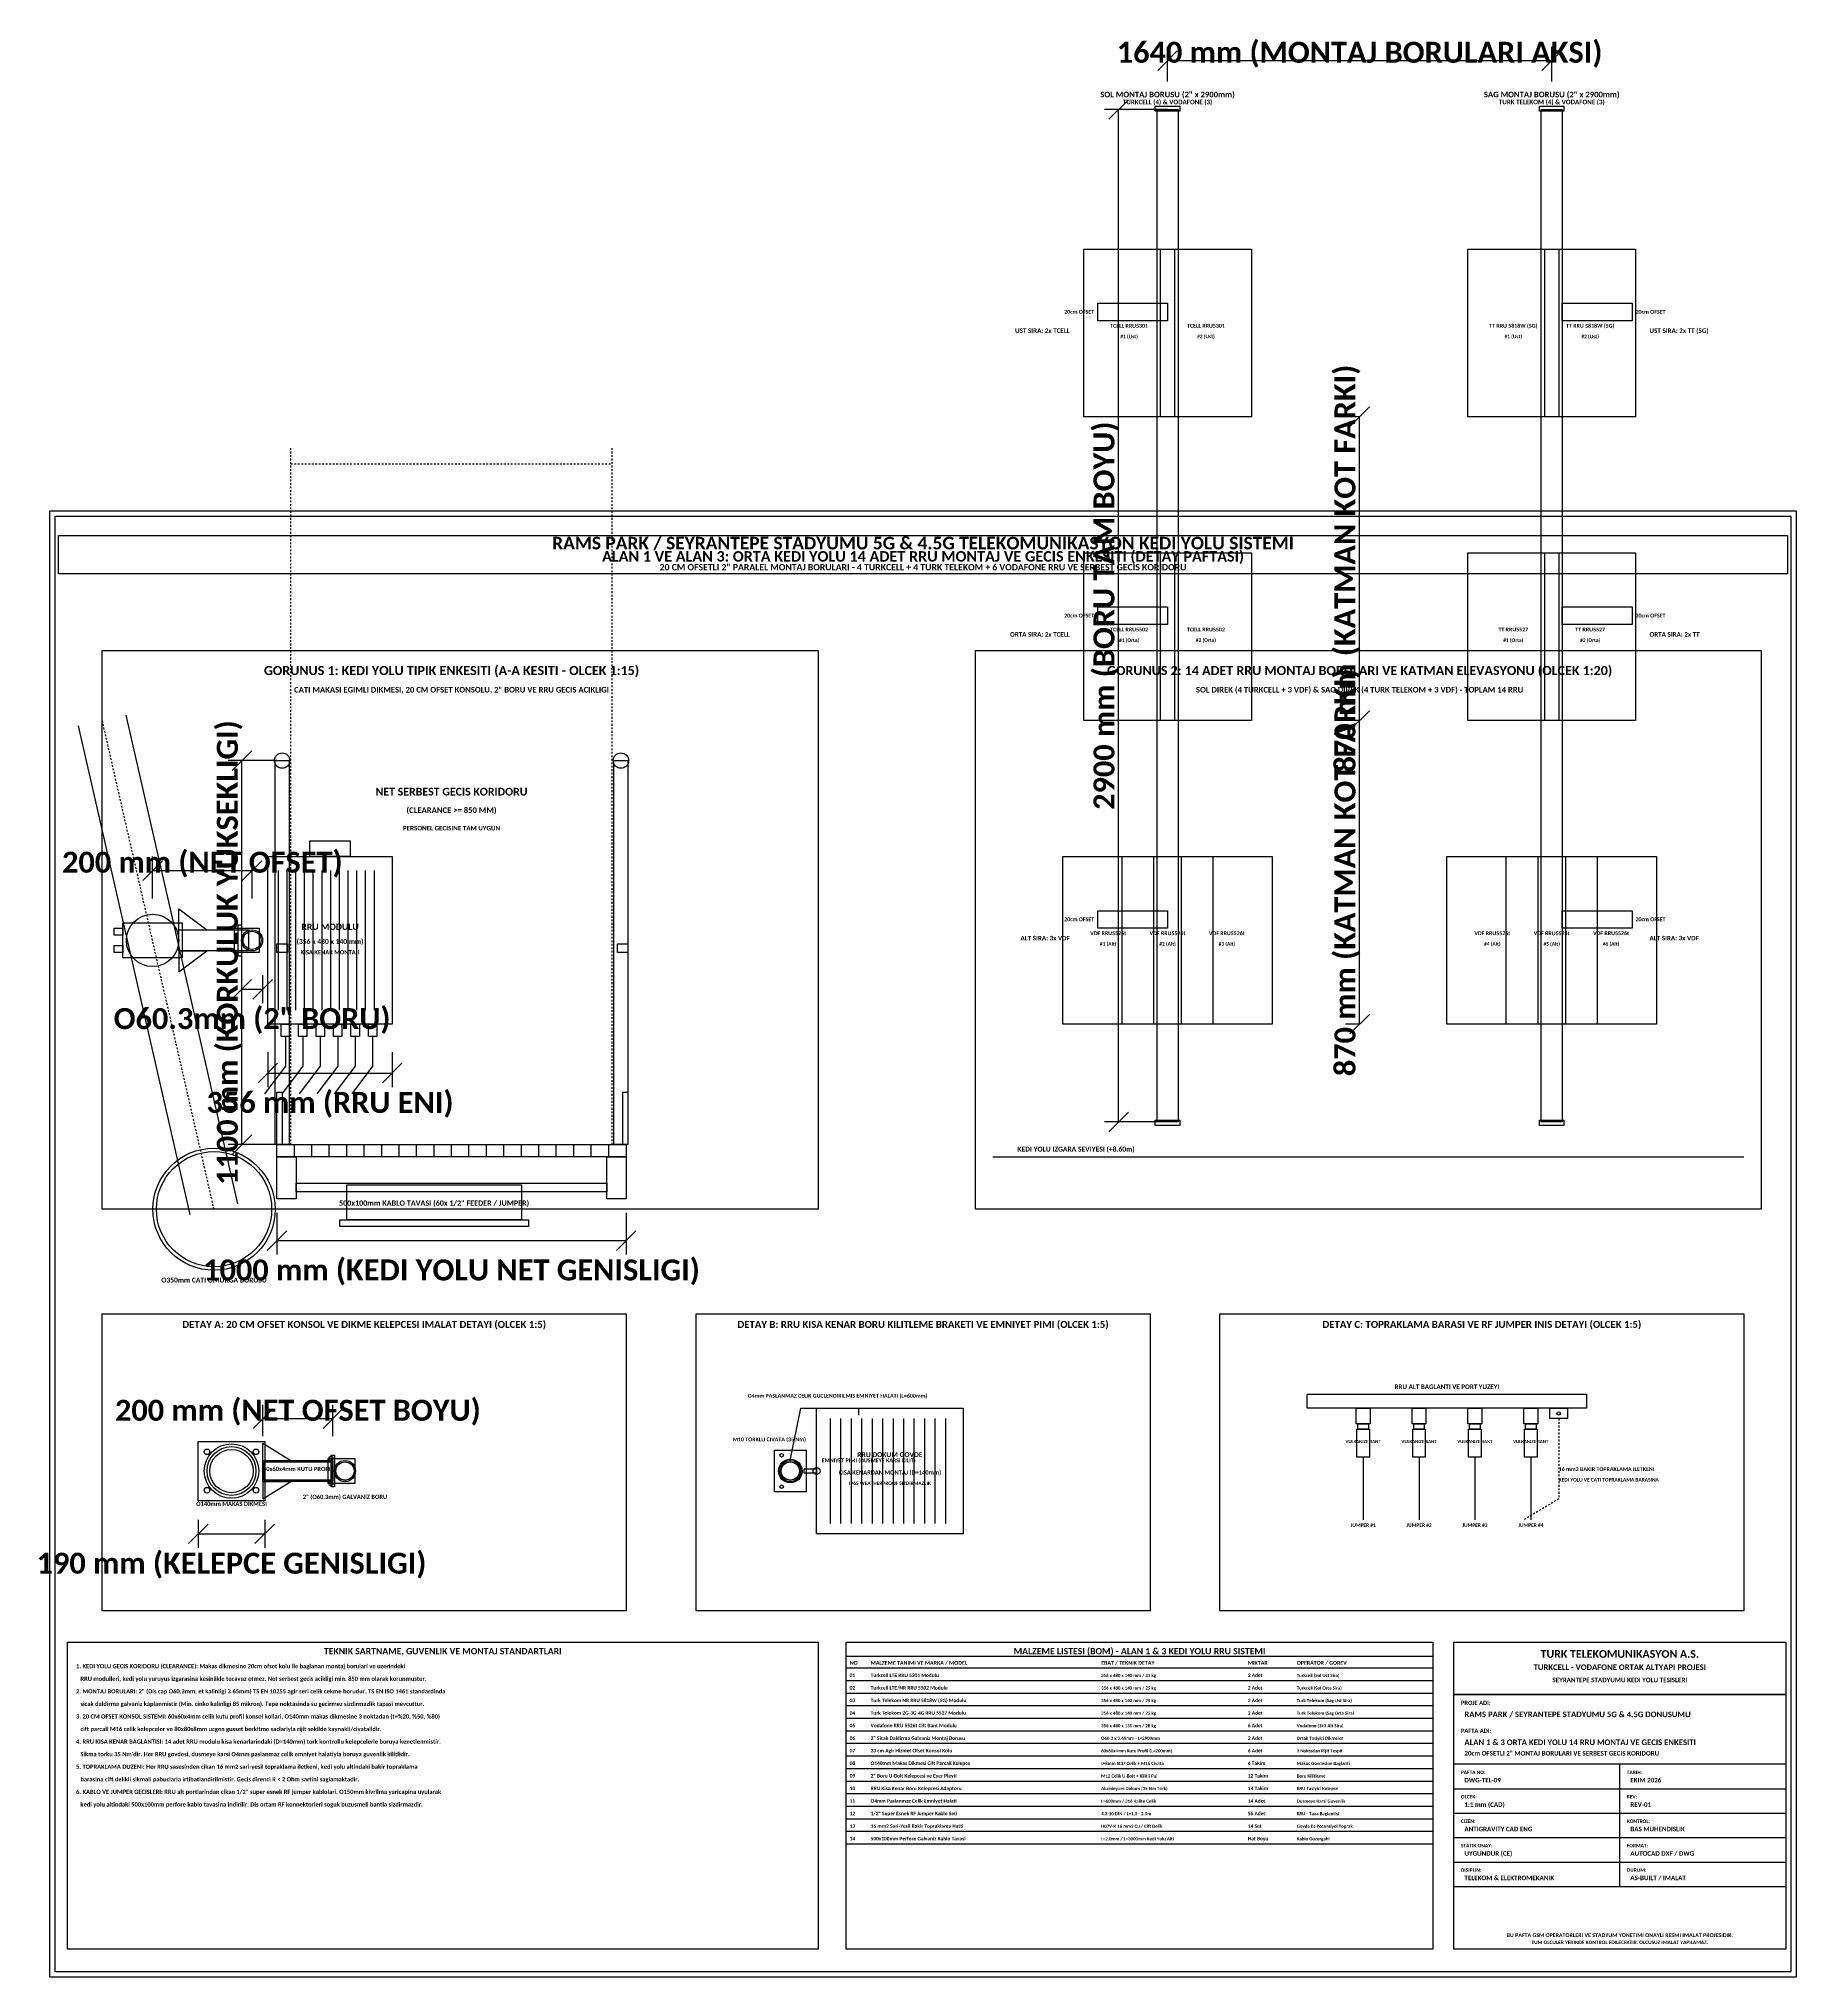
# Model space of a CAD drawing. Header units: millimetres. Extents: x -2532 to 2500, y -1000 to 4553.
import ezdxf
from ezdxf.enums import TextEntityAlignment as Align

# ---------------------------------------------------------------- set-up
doc = ezdxf.new("R2010")
doc.units = ezdxf.units.MM
doc.linetypes.add('DASHED', pattern=[10, 5, -5])
for name, color, linetype in [('CELIK_KIRIS_KOLON', 9, 'CONTINUOUS'), ('EKP_TURK_TELEKOM_RRU', 4, 'CONTINUOUS'), ('EKP_TURKCELL_RRU', 5, 'CONTINUOUS'), ('EKP_VODAFONE_RRU', 1, 'CONTINUOUS'), ('KABLO_TAVALARI', 6, 'CONTINUOUS'), ('KORKULUK_KAPI', 4, 'CONTINUOUS'), ('METIN_BILGI', 7, 'CONTINUOUS'), ('MONTAJ_BORULARI', 2, 'CONTINUOUS'), ('OLCULER', 1, 'CONTINUOUS'), ('YURUYUS_KORIDORU', 3, 'DASHED'), ('ZEMIN_PLATFORM', 8, 'CONTINUOUS')]:
    doc.layers.add(name, color=color, linetype=linetype)
doc.styles.get("Standard").update_dxf_attribs({"font": 'calibrib.ttf'})

msp = doc.modelspace()

# ---------------------------------------------------------------- linework, layer by layer
at = {"layer": 'CELIK_KIRIS_KOLON'}
for p, q in [((-1961.76, 1215.6), (-2281.76, 2615.6)), ((-2098.24, 1184.4), (-2418.24, 2584.4))]:
    msp.add_line(p, q, dxfattribs=at)
for points in [[(-1850, 1230), (-1850, 1350), (-1795, 1350), (-1795, 1230)], [(-905, 1230), (-905, 1350), (-850, 1350), (-850, 1230)], [(-1795, 1250), (-1795, 1275), (-905, 1275), (-905, 1250)], [(-1670, 1150), (-1670, 1170), (-1130, 1170), (-1130, 1150)]]:
    msp.add_lwpolyline(points, close=True, dxfattribs=at)
for centre, radius in [((-2030, 1200), 175), ((-2030, 1200), 165), ((-1980, 450), 70), ((-1980, 450), 62)]:
    msp.add_circle(centre, radius, dxfattribs=at)
at = {"layer": 'EKP_TURK_TELEKOM_RRU'}
for points in [[(1560, 3470), (1560, 3950), (1820, 3950), (1820, 3470)], [(1780, 3470), (1780, 3950), (2040, 3950), (2040, 3470)], [(1560, 2600), (1560, 3080), (1820, 3080), (1820, 2600)], [(1780, 2600), (1780, 3080), (2040, 3080), (2040, 2600)]]:
    msp.add_lwpolyline(points, close=True, dxfattribs=at)
at = {"layer": 'EKP_TURKCELL_RRU'}
for p, q in [((-1845.85, 1770), (-1845.85, 2170)), ((-1820.85, 1770), (-1820.85, 2170)), ((-1795.85, 1770), (-1795.85, 2170)), ((-1770.85, 1770), (-1770.85, 2170)), ((-1745.85, 1770), (-1745.85, 2170)), ((-1720.85, 1770), (-1720.85, 2170)), ((-1695.85, 1770), (-1695.85, 2170)), ((-1670.85, 1770), (-1670.85, 2170)), ((-1645.85, 1770), (-1645.85, 2170)), ((-1620.85, 1770), (-1620.85, 2170)), ((-1595.85, 1770), (-1595.85, 2170)), ((-1570.85, 1770), (-1570.85, 2170)), ((-265, 300), (-265, 600)), ((-235, 300), (-235, 600)), ((-205, 300), (-205, 600)), ((-175, 300), (-175, 600)), ((-145, 300), (-145, 600)), ((-115, 300), (-115, 600)), ((-85, 300), (-85, 600)), ((-55, 300), (-55, 600)), ((-25, 300), (-25, 600)), ((5, 300), (5, 600)), ((35, 300), (35, 600)), ((65, 300), (65, 600))]:
    msp.add_line(p, q, dxfattribs=at)
for points in [[(460, 3470), (460, 3950), (720, 3950), (720, 3470)], [(680, 3470), (680, 3950), (940, 3950), (940, 3470)], [(460, 2600), (460, 3080), (720, 3080), (720, 2600)], [(680, 2600), (680, 3080), (940, 3080), (940, 2600)], [(-1755.85, 2210), (-1755.85, 2255), (-1639.85, 2255), (-1639.85, 2210)], [(-1875.85, 1730), (-1875.85, 2210), (-1519.85, 2210), (-1519.85, 1730)], [(1100, 630), (1100, 670), (1900, 670), (1900, 630)], [(-305, 270), (-305, 630), (115, 630), (115, 270)]]:
    msp.add_lwpolyline(points, close=True, dxfattribs=at)
at = {"layer": 'EKP_VODAFONE_RRU'}
for points in [[(400, 1730), (400, 2210), (660, 2210), (660, 1730)], [(570, 1730), (570, 2210), (830, 2210), (830, 1730)], [(740, 1730), (740, 2210), (1000, 2210), (1000, 1730)], [(1500, 1730), (1500, 2210), (1760, 2210), (1760, 1730)], [(1670, 1730), (1670, 2210), (1930, 2210), (1930, 1730)], [(1840, 1730), (1840, 2210), (2100, 2210), (2100, 1730)]]:
    msp.add_lwpolyline(points, close=True, dxfattribs=at)
at = {"layer": 'KABLO_TAVALARI'}
for p, q in [((-1825.85, 1695), (-1825.85, 1610)), ((-1775.85, 1695), (-1775.85, 1610)), ((-1725.85, 1695), (-1725.85, 1610)), ((-1675.85, 1695), (-1675.85, 1610)), ((-1625.85, 1695), (-1625.85, 1610)), ((-1575.85, 1695), (-1575.85, 1610)), ((-1825.85, 1610), (-1885.85, 1530)), ((-1775.85, 1610), (-1835.85, 1530)), ((-1725.85, 1610), (-1785.85, 1530)), ((-1675.85, 1610), (-1735.85, 1530)), ((-1625.85, 1610), (-1685.85, 1530)), ((-1575.85, 1610), (-1635.85, 1530)), ((1260, 490), (1260, 310)), ((1420, 490), (1420, 310)), ((1580, 490), (1580, 310)), ((1740, 490), (1740, 310))]:
    msp.add_line(p, q, dxfattribs=at)
for points in [[(-1650, 1170), (-1650, 1270), (-1150, 1270), (-1150, 1170)], [(1242, 490), (1242, 570), (1278, 570), (1278, 490)], [(1402, 490), (1402, 570), (1438, 570), (1438, 490)], [(1562, 490), (1562, 570), (1598, 570), (1598, 490)], [(1722, 490), (1722, 570), (1758, 570), (1758, 490)]]:
    msp.add_lwpolyline(points, close=True, dxfattribs=at)
at = {"layer": 'KORKULUK_KAPI'}
for points in [[(-1855, 1385), (-1855, 2485), (-1815, 2485), (-1815, 1385)], [(-885, 1385), (-885, 2485), (-845, 2485), (-845, 1385)], [(-1850, 1935), (-1850, 1960), (-1820, 1960), (-1820, 1935)], [(-875, 1935), (-875, 1960), (-845, 1960), (-845, 1935)], [(-1850, 1385), (-1850, 1535), (-1835, 1535), (-1835, 1385)], [(-860, 1385), (-860, 1535), (-845, 1535), (-845, 1385)]]:
    msp.add_lwpolyline(points, close=True, dxfattribs=at)
for centre in [(-1835, 2485), (-865, 2485)]:
    msp.add_circle(centre, 22, dxfattribs=at)
at = {"layer": 'METIN_BILGI'}
for p, q in [((-220, -150), (1460, -150)), ((-220, -186), (1460, -186)), ((-220, -222), (1460, -222)), ((-220, -258), (1460, -258)), ((-220, -294), (1460, -294)), ((-220, -330), (1460, -330)), ((-220, -366), (1460, -366)), ((-220, -402), (1460, -402)), ((-220, -438), (1460, -438)), ((1995, -460), (1995, -390)), ((-220, -474), (1460, -474)), ((1520, -460), (2470, -460)), ((1995, -530), (1995, -460)), ((-220, -510), (1460, -510)), ((-220, -546), (1460, -546)), ((1520, -530), (2470, -530)), ((1995, -600), (1995, -530)), ((-220, -582), (1460, -582)), ((1520, -600), (2470, -600)), ((1995, -670), (1995, -600)), ((-220, -618), (1460, -618)), ((1520, -670), (2470, -670)), ((1995, -740), (1995, -670)), ((1520, -740), (2470, -740))]:
    msp.add_line(p, q, dxfattribs=at)
for points in [[(-2500, -1000), (-2500, 3200), (2500, 3200), (2500, -1000)], [(-2485, -985), (-2485, 3185), (2485, 3185), (2485, -985)], [(-2475, 3020), (-2475, 3130), (2475, 3130), (2475, 3020)], [(-2350, 1200), (-2350, 2800), (-300, 2800), (-300, 1200)], [(150, 1200), (150, 2800), (2400, 2800), (2400, 1200)], [(-2350, 50), (-2350, 900), (-850, 900), (-850, 50)], [(-650, 50), (-650, 900), (650, 900), (650, 50)], [(850, 50), (850, 900), (2350, 900), (2350, 50)], [(-2450, -920), (-2450, -40), (-300, -40), (-300, -920)], [(-220, -920), (-220, -40), (1460, -40), (1460, -920)], [(1520, -920), (1520, -40), (2470, -40), (2470, -920)], [(1520, -190), (1520, -40), (2470, -40), (2470, -190)], [(-220, -115), (-220, -80), (1460, -80), (1460, -115)], [(1520, -390), (1520, -190), (2470, -190), (2470, -390)]]:
    msp.add_lwpolyline(points, close=True, dxfattribs=at)
at = {"layer": 'MONTAJ_BORULARI'}
for p, q in [((-2131, 2000), (-2131, 2060)), ((-2131, 2060), (-2051, 2000)), ((-2131, 2000), (-2051, 2000)), ((-2131, 1940), (-2051, 1940)), ((-2131, 1940), (-2131, 1880)), ((-2131, 1880), (-2051, 1940)), ((-380, 480.15), (-350, 630)), ((-350, 630), (-185, 630)), ((-185, 630), (-185, 610)), ((-1890, 480), (-1890, 530)), ((-1890, 530), (-1810, 480)), ((-1890, 480), (-1810, 480)), ((-1890, 420), (-1810, 420)), ((-1890, 420), (-1890, 370)), ((-1890, 370), (-1810, 420))]:
    msp.add_line(p, q, dxfattribs=at)
for points in [[(665, 4345), (665, 4360), (735, 4360), (735, 4345)], [(669.85, 1450), (669.85, 4350), (730.15, 4350), (730.15, 1450)], [(1765, 4345), (1765, 4360), (1835, 4360), (1835, 4345)], [(1769.85, 1450), (1769.85, 4350), (1830.15, 4350), (1830.15, 1450)], [(500, 3745), (500, 3795), (700, 3795), (700, 3745)], [(1830.15, 3745), (1830.15, 3795), (2030.15, 3795), (2030.15, 3745)], [(500, 2875), (500, 2925), (700, 2925), (700, 2875)], [(1830.15, 2875), (1830.15, 2925), (2030.15, 2925), (2030.15, 2875)], [(500, 2005), (500, 2055), (700, 2055), (700, 2005)], [(1830.15, 2005), (1830.15, 2055), (2030.15, 2055), (2030.15, 2005)], [(-2316, 1985), (-2316, 2005), (-2291, 2005), (-2291, 1985)], [(-2291, 1920), (-2291, 2020), (-2121, 2020), (-2121, 1920)], [(-2131, 1940), (-2131, 2000), (-1931, 2000), (-1931, 1940)], [(-1971, 1935), (-1971, 2005), (-1901, 2005), (-1901, 1935)], [(-1961, 1925), (-1961, 2015), (-1951, 2015), (-1951, 1925)], [(-2316, 1935), (-2316, 1955), (-2291, 1955), (-2291, 1935)], [(-1837.85, 1695), (-1837.85, 1730), (-1813.85, 1730), (-1813.85, 1695)], [(-1787.85, 1695), (-1787.85, 1730), (-1763.85, 1730), (-1763.85, 1695)], [(-1737.85, 1695), (-1737.85, 1730), (-1713.85, 1730), (-1713.85, 1695)], [(-1687.85, 1695), (-1687.85, 1730), (-1663.85, 1730), (-1663.85, 1695)], [(-1637.85, 1695), (-1637.85, 1730), (-1613.85, 1730), (-1613.85, 1695)], [(-1587.85, 1695), (-1587.85, 1730), (-1563.85, 1730), (-1563.85, 1695)], [(665, 1440), (665, 1455), (735, 1455), (735, 1440)], [(1765, 1440), (1765, 1455), (1835, 1455), (1835, 1440)], [(1240, 585), (1240, 630), (1280, 630), (1280, 585)], [(1400, 585), (1400, 630), (1440, 630), (1440, 585)], [(1560, 585), (1560, 630), (1600, 630), (1600, 585)], [(1720, 585), (1720, 630), (1760, 630), (1760, 585)], [(1795, 600), (1795, 630), (1845, 630), (1845, 600)], [(1245, 570), (1245, 585), (1275, 585), (1275, 570)], [(1405, 570), (1405, 585), (1435, 585), (1435, 570)], [(1565, 570), (1565, 585), (1595, 585), (1595, 570)], [(1725, 570), (1725, 585), (1755, 585), (1755, 570)], [(-2075, 365), (-2075, 535), (-1885, 535), (-1885, 365)], [(-425, 390), (-425, 510), (-335, 510), (-335, 390)], [(-1890, 420), (-1890, 480), (-1690, 480), (-1690, 420)], [(-1886, 424), (-1886, 476), (-1694, 476), (-1694, 424)], [(-1703, 414), (-1703, 486), (-1627, 486), (-1627, 414)], [(-1695, 405), (-1695, 495), (-1685, 495), (-1685, 405)], [(-340, 444), (-340, 456), (-305, 456), (-305, 444)]]:
    msp.add_lwpolyline(points, close=True, dxfattribs=at)
for centre, radius in [((-2206, 1970), 75), ((-1921, 1970), 30.15), ((-1921, 1970), 26), ((1820, 615), 5), ((-1980, 450), 78), ((-2050, 505), 8), ((-1910, 505), 8), ((-405, 495), 5), ((-1695, 486), 6), ((-1655, 450), 30.15), ((-1655, 450), 26), ((-380, 450), 34), ((-380, 450), 30.15), ((-380, 450), 26), ((-305, 450), 10), ((-2050, 395), 8), ((-1910, 395), 8), ((-1695, 414), 6), ((-405, 405), 5)]:
    msp.add_circle(centre, radius, dxfattribs=at)
at = {"layer": 'OLCULER'}
for p, q in [((672, 4462), (728, 4518)), ((700, 4430), (700, 4530)), ((1772, 4462), (1828, 4518)), ((1800, 4430), (1800, 4530)), ((700, 4490), (1800, 4490)), ((700, 4350), (520, 4350)), ((532, 4322), (588, 4378)), ((560, 1450), (560, 4350)), ((1250, 3470), (1210, 3470)), ((1222, 3442), (1278, 3498)), ((1250, 2600), (1250, 3470)), ((1222, 2572), (1278, 2628)), ((1222, 2572), (1278, 2628)), ((1250, 2600), (1210, 2600)), ((1250, 2600), (1210, 2600)), ((1250, 1730), (1250, 2600)), ((-1978, 2457), (-1922, 2513)), ((-1850, 2485), (-1990, 2485)), ((-1950, 1385), (-1950, 2485)), ((-2234, 2142), (-2178, 2198)), ((-2206, 2090), (-2206, 2210)), ((-2206, 2170), (-1921, 2170)), ((-1949, 2142), (-1893, 2198)), ((-1921, 2090), (-1921, 2210)), ((-1979.15, 1802), (-1923.15, 1858)), ((-1951.15, 1870), (-1951.15, 1790)), ((-1918.85, 1802), (-1862.85, 1858)), ((-1890.85, 1870), (-1890.85, 1790)), ((-1951.15, 1830), (-1890.85, 1830)), ((1250, 1730), (1210, 1730)), ((1222, 1702), (1278, 1758)), ((-1903.85, 1562), (-1847.85, 1618)), ((-1875.85, 1650), (-1875.85, 1550)), ((-1547.85, 1562), (-1491.85, 1618)), ((-1519.85, 1650), (-1519.85, 1550)), ((-1875.85, 1590), (-1519.85, 1590)), ((700, 1450), (520, 1450)), ((532, 1422), (588, 1478)), ((-1978, 1357), (-1922, 1413)), ((-1850, 1385), (-1990, 1385)), ((-1850, 1190), (-1850, 1070)), ((-850, 1190), (-850, 1070)), ((-1878, 1082), (-1822, 1138)), ((-878, 1082), (-822, 1138)), ((-1850, 1110), (-850, 1110)), ((-1918, 572), (-1862, 628)), ((-1890, 550), (-1890, 640)), ((-1718, 572), (-1662, 628)), ((-1690, 550), (-1690, 640)), ((-1890, 600), (-1690, 600)), ((-2103, 242), (-2047, 298)), ((-2075, 310), (-2075, 230)), ((-1913, 242), (-1857, 298)), ((-1885, 310), (-1885, 230)), ((-2075, 270), (-1885, 270))]:
    msp.add_line(p, q, dxfattribs=at)
at = {"layer": 'YURUYUS_KORIDORU'}
for p, q in [((-1810, 1385), (-1810, 3385)), ((-1810, 3335), (-890, 3335)), ((-890, 1385), (-890, 3385)), ((-2030, 1200), (-2350, 2600)), ((1820, 600), (1820, 370)), ((1820, 370), (1720, 310))]:
    msp.add_line(p, q, dxfattribs=at)
at = {"layer": 'ZEMIN_PLATFORM'}
for p, q in [((-1800, 1350), (-1800, 1385)), ((-1750, 1350), (-1750, 1385)), ((-1700, 1350), (-1700, 1385)), ((-1650, 1350), (-1650, 1385)), ((-1600, 1350), (-1600, 1385)), ((-1550, 1350), (-1550, 1385)), ((-1500, 1350), (-1500, 1385)), ((-1450, 1350), (-1450, 1385)), ((-1400, 1350), (-1400, 1385)), ((-1350, 1350), (-1350, 1385)), ((-1300, 1350), (-1300, 1385)), ((-1250, 1350), (-1250, 1385)), ((-1200, 1350), (-1200, 1385)), ((-1150, 1350), (-1150, 1385)), ((-1100, 1350), (-1100, 1385)), ((-1050, 1350), (-1050, 1385)), ((-1000, 1350), (-1000, 1385)), ((-950, 1350), (-950, 1385)), ((-900, 1350), (-900, 1385)), ((200, 1350), (2350, 1350))]:
    msp.add_line(p, q, dxfattribs=at)
msp.add_lwpolyline([(-1850, 1350), (-1850, 1385), (-850, 1385), (-850, 1350)], close=True, dxfattribs=at)

# ---------------------------------------------------------------- texts
at = {"layer": 'METIN_BILGI'}
for s, height, p in [('SOL MONTAJ BORUSU (2" x 2900mm)', 16, (700, 4385)), ('SAG MONTAJ BORUSU (2" x 2900mm)', 16, (1800, 4385)), ('TURKCELL (4) & VODAFONE (3)', 13, (700, 4365)), ('TURK TELEKOM (4) & VODAFONE (3)', 13, (1800, 4365)), ('TCELL RRU5301', 11, (590, 3725)), ('TCELL RRU5301', 11, (810, 3725)), ('TT RRU 5818W (5G)', 11, (1690, 3725)), ('TT RRU 5818W (5G)', 11, (1910, 3725)), ('#1 (Ust)', 10, (590, 3695)), ('#2 (Ust)', 10, (810, 3695)), ('#1 (Ust)', 10, (1690, 3695)), ('#2 (Ust)', 10, (1910, 3695)), ('RAMS PARK / SEYRANTEPE STADYUMU 5G & 4.5G TELEKOMUNIKASYON KEDI YOLU SISTEMI', 36, (0, 3090)), ('ALAN 1 VE ALAN 3: ORTA KEDI YOLU 14 ADET RRU MONTAJ VE GECIS ENKESITI (DETAY PAFTASI)', 30, (0, 3055)), ('20 CM OFSETLI 2" PARALEL MONTAJ BORULARI - 4 TURKCELL + 4 TURK TELEKOM + 6 VODAFONE RRU VE SERBEST GECIS KORIDORU', 18, (0, 3030)), ('TCELL RRU5502', 11, (590, 2855)), ('#1 (Orta)', 10, (590, 2825)), ('TCELL RRU5502', 11, (810, 2855)), ('#2 (Orta)', 10, (810, 2825)), ('TT RRU5527', 11, (1690, 2855)), ('#1 (Orta)', 10, (1690, 2825)), ('TT RRU5527', 11, (1910, 2855)), ('#2 (Orta)', 10, (1910, 2825)), ('GORUNUS 1: KEDI YOLU TIPIK ENKESITI (A-A KESITI - OLCEK 1:15)', 26, (-1350, 2730)), ('GORUNUS 2: 14 ADET RRU MONTAJ BORULARI VE KATMAN ELEVASYONU (OLCEK 1:20)', 26, (1250, 2730)), ('CATI MAKASI EGIMLI DIKMESI, 20 CM OFSET KONSOLU, 2" BORU VE RRU GECIS ACIKLIGI', 16, (-1350, 2680)), ('SOL DIREK (4 TURKCELL + 3 VDF) & SAG DIREK (4 TURK TELEKOM + 3 VDF) - TOPLAM 14 RRU', 16, (1250, 2680)), ('RRU MODULU', 18, (-1697.85, 2000)), ('(356 x 480 x 140 mm)', 14, (-1697.85, 1960)), ('VDF RRU5526t', 11, (530, 1985)), ('#1 (Alt)', 10, (530, 1955)), ('VDF RRU5526t', 11, (700, 1985)), ('#2 (Alt)', 10, (700, 1955)), ('VDF RRU5526t', 11, (870, 1985)), ('#3 (Alt)', 10, (870, 1955)), ('VDF RRU5526t', 11, (1630, 1985)), ('#4 (Alt)', 10, (1630, 1955)), ('VDF RRU5526t', 11, (1800, 1985)), ('#5 (Alt)', 10, (1800, 1955)), ('VDF RRU5526t', 11, (1970, 1985)), ('#6 (Alt)', 10, (1970, 1955)), ('KISA KENAR MONTAJI', 12, (-1697.85, 1930)), ('500x100mm KABLO TAVASI (60x 1/2" FEEDER / JUMPER)', 15, (-1400, 1210)), ('O350mm CATI OMURGA BORUSU', 14, (-2030, 990)), ('DETAY A: 20 CM OFSET KONSOL VE DIKME KELEPCESI IMALAT DETAYI (OLCEK 1:5)', 20, (-1600, 860)), ('DETAY B: RRU KISA KENAR BORU KILITLEME BRAKETI VE EMNIYET PIMI (OLCEK 1:5)', 20, (0, 860)), ('DETAY C: TOPRAKLAMA BARASI VE RF JUMPER INIS DETAYI (OLCEK 1:5)', 20, (1600, 860)), ('O4mm PASLANMAZ CELIK GUCLENDIRILMIS EMNIYET HALATI (L=600mm)', 11, (-245, 660)), ('RRU ALT BAGLANTI VE PORT YUZEYI', 13, (1500, 685)), ('M10 TORKLU CIVATA (35 Nm)', 11, (-440, 535)), ('RRU DOKUM GOVDE', 14, (-95, 490)), ('VULKANIZE BANT', 9, (1260, 530)), ('VULKANIZE BANT', 9, (1420, 530)), ('VULKANIZE BANT', 9, (1580, 530)), ('VULKANIZE BANT', 9, (1740, 530)), ('60x60x4mm KUTU PROFIL', 12, (-1790, 450)), ('KISA KENARDAN MONTAJ (D=140mm)', 12, (-95, 440)), ('IP65 WEATHERPROOF SIZDIRMAZLIK', 10, (-95, 410)), ('O140mm MAKAS DIKMESI', 12, (-1980, 350)), ('2" (O60.3mm) GALVANIZ BORU', 12, (-1655, 370)), ('JUMPER #1', 10, (1260, 290)), ('JUMPER #2', 10, (1420, 290)), ('JUMPER #3', 10, (1580, 290)), ('JUMPER #4', 10, (1740, 290)), ('MALZEME LISTESI (BOM) - ALAN 1 & 3 KEDI YOLU RRU SISTEMI', 18, (620, -75)), ('TEKNIK SARTNAME, GUVENLIK VE MONTAJ STANDARTLARI', 18, (-1375, -75)), ('TURKCELL - VODAFONE ORTAK ALTYAPI PROJESI', 16, (1995, -120)), ('TURK TELEKOMUNIKASYON A.S.', 22, (1995, -85)), ('SEYRANTEPE STADYUMU KEDI YOLU TESISLERI', 13, (1995, -155)), ('BU PAFTA GSM OPERATORLERI VE STADYUM YONETIMI ONAYLI RESMI IMALAT PROJESIDIR.', 11, (1995, -885)), ('TUM OLCULER YERINDE KONTROL EDILECEKTIR. OLCUSUZ IMALAT YAPILAMAZ.', 10, (1995, -905))]:
    msp.add_text(s, height=height, dxfattribs=at).set_placement(p, align=Align.CENTER)
for s, height, p in [('20cm OFSET', 11, (490, 3765)), ('UST SIRA: 2x TCELL', 13, (420, 3710)), ('20cm OFSET', 11, (490, 2895)), ('ORTA SIRA: 2x TCELL', 13, (420, 2840)), ('20cm OFSET', 11, (490, 2025)), ('ALT SIRA: 3x VDF', 13, (420, 1970))]:
    msp.add_text(s, height=height, dxfattribs=at).set_placement(p, align=Align.RIGHT)
for s, height, p in [('20cm OFSET', 11, (2040, 3765)), ('UST SIRA: 2x TT (5G)', 13, (2080, 3710)), ('20cm OFSET', 11, (2040, 2895)), ('ORTA SIRA: 2x TT', 13, (2080, 2840)), ('20cm OFSET', 11, (2040, 2025)), ('ALT SIRA: 3x VDF', 13, (2080, 1970)), ('KEDI YOLU IZGARA SEVIYESI (+8.60m)', 14, (270, 1365)), ('EMNIYET PIMI (DUSMEYE KARSI KILIT)', 11, (-290, 475)), ('16 mm2 BAKIR TOPRAKLAMA ILETKENI', 11, (1820, 450)), ('KEDI YOLU VE CATI TOPRAKLAMA BARASINA', 10, (1820, 420)), ('1. KEDI YOLU GECIS KORIDORU (CLEARANCE): Makas dikmesine 20cm ofset kolu ile baglanan montaj borulari ve uzerindeki', 12, (-2425, -115)), ('NO', 11, (-210, -105)), ('MALZEME TANIMI VE MARKA / MODEL', 11, (-150, -105)), ('EBAT / TEKNIK DETAY', 11, (510, -105)), ('MIKTAR', 11, (930, -105)), ('OPERATOR / GOREV', 11, (1070, -105)), ('   RRU modulleri, kedi yolu yuruyus izgarasina kesinlikle tecavuz etmez. Net serbest gecis acikligi min. 850 mm olarak korunmustur.', 12, (-2425, -151)), ('01', 10, (-210, -140)), ('02', 10, (-210, -176)), ('Turkcell LTE RRU 5301 Modulu', 10, (-150, -140)), ('Turkcell LTE/NR RRU 5502 Modulu', 10, (-150, -176)), ('356 x 480 x 140 mm / 25 kg', 9, (510, -140)), ('356 x 480 x 140 mm / 25 kg', 9, (510, -176)), ('2 Adet', 10, (930, -140)), ('2 Adet', 10, (930, -176)), ('Turkcell (Sol Ust Sira)', 9, (1070, -140)), ('Turkcell (Sol Orta Sira)', 9, (1070, -176)), ('2. MONTAJ BORULARI: 2" (Dis cap O60.3mm, et kalinligi 3.65mm) TS EN 10255 agir seri celik cekme borudur. TS EN ISO 1461 standardinda', 12, (-2425, -187)), ('   sicak daldirma galvaniz kaplanmistir (Min. cinko kalinligi 85 mikron). Tepe noktasinda su gecirmez sizdirmazlik tapasi mevcuttur.', 12, (-2425, -223)), ('03', 10, (-210, -212)), ('Turk Telekom NR RRU 5818W (5G) Modulu', 10, (-150, -212)), ('356 x 480 x 140 mm / 25 kg', 9, (510, -212)), ('2 Adet', 10, (930, -212)), ('Turk Telekom (Sag Ust Sira)', 9, (1070, -212)), ('PROJE ADI:', 12, (1540, -220)), ('3. 20 CM OFSET KONSOL SISTEMI: 60x60x4mm celik kutu profil konsol kollari, O140mm makas dikmesine 3 noktadan (t=%20, %50, %80)', 12, (-2425, -259)), ('04', 10, (-210, -248)), ('05', 10, (-210, -284)), ('Vodafone RRU 5526t Cift Bant Modulu', 10, (-150, -284)), ('Turk Telekom 2G-3G-4G RRU 5527 Modulu', 10, (-150, -248)), ('356 x 480 x 140 mm / 25 kg', 9, (510, -248)), ('356 x 480 x 135 mm / 28 kg', 9, (510, -284)), ('6 Adet', 10, (930, -284)), ('2 Adet', 10, (930, -248)), ('Vodafone (3+3 Alt Sira)', 9, (1070, -284)), ('Turk Telekom (Sag Orta Sira)', 9, (1070, -248)), ('RAMS PARK / SEYRANTEPE STADYUMU 5G & 4.5G DONUSUMU', 16, (1550, -255)), ('4. RRU KISA KENAR BAGLANTISI: 14 adet RRU modulu kisa kenarlarindaki (D=140mm) tork kontrollu kelepcelerle boruya kenetlenmistir.', 12, (-2425, -331)), ('   cift parcali M16 celik kelepceler ve 80x80x8mm ucgen gusset berkitme saclariyla rijit sekilde kaynakli/civatalidir.', 12, (-2425, -295)), ('06', 10, (-210, -320)), ('2" Sicak Daldirma Galvaniz Montaj Borusu', 10, (-150, -320)), ('O60.3 x 3.65mm - L=2900mm', 9, (510, -320)), ('2 Adet', 10, (930, -320)), ('Ortak Tasiyici Dikmeler', 9, (1070, -320)), ('PAFTA ADI:', 12, (1540, -300)), ('ALAN 1 & 3 ORTA KEDI YOLU 14 RRU MONTAJ VE GECIS ENKESITI', 16, (1550, -335)), ("   Sikma torku 35 Nm'dir. Her RRU govdesi, dusmeye karsi O4mm paslanmaz celik emniyet halatiyla boruya guvenlik kilitlidir.", 12, (-2425, -367)), ('07', 10, (-210, -356)), ('08', 10, (-210, -392)), ('O140mm Makas Dikmesi Cift Parcali Kelepce', 10, (-150, -392)), ('20 cm Agir Hizmet Ofset Konsol Kolu', 10, (-150, -356)), ('t=8mm St37 Celik + M16 Civata', 9, (510, -392)), ('60x60x4mm Kutu Profil (L=200mm)', 9, (510, -356)), ('6 Adet', 10, (930, -356)), ('6 Takim', 10, (930, -392)), ('3 Noktadan Rijit Tespit', 9, (1070, -356)), ('Makas Govdesine Baglanti', 9, (1070, -392)), ('20cm OFSETLI 2" MONTAJ BORULARI VE SERBEST GECIS KORIDORU', 13, (1550, -365)), ('5. TOPRAKLAMA DUZENI: Her RRU sasesinden cikan 16 mm2 sari-yesil topraklama iletkeni, kedi yolu altindaki bakir topraklama', 12, (-2425, -403)), ('   barasina cift delikli sikmali pabuclarla irtibatlandirilmistir. Gecis direnci R < 2 Ohm sartini saglamaktadir.', 12, (-2425, -439)), ('09', 10, (-210, -428)), ('2" Boru U-Bolt Kelepcesi ve Eyer Pleyti', 10, (-150, -428)), ('M12 Celik U-Bolt + Kilitli Pul', 9, (510, -428)), ('12 Takim', 10, (930, -428)), ('Boru Kilitleme', 9, (1070, -428)), ('PAFTA NO:', 10, (1540, -418)), ('DWG-TEL-09', 13, (1550, -442)), ('TARIH:', 10, (2015, -418)), ('EKIM 2026', 13, (2025, -442)), ('6. KABLO VE JUMPER GECISLERI: RRU alt portlarindan cikan 1/2" super esnek RF jumper kablolari, O150mm kivrilma yaricapina uyularak', 12, (-2425, -475)), ('   kedi yolu altindaki 500x100mm perfore kablo tavasina indirilir. Dis ortam RF konnektorleri soguk buzusmeli bantla sizdirmazdir.', 12, (-2425, -511)), ('10', 10, (-210, -464)), ('11', 10, (-210, -500)), ('O4mm Paslanmaz Celik Emniyet Halati', 10, (-150, -500)), ('RRU Kisa Kenar Boru Kelepcesi Adaptoru', 10, (-150, -464)), ('Aluminyum Dokum (35 Nm Tork)', 9, (510, -464)), ('L=600mm / 316 Kalite Celik', 9, (510, -500)), ('14 Takim', 10, (930, -464)), ('14 Adet', 10, (930, -500)), ('Dusmeye Karsi Guvenlik', 9, (1070, -500)), ('RRU Tasiyici Kelepce', 9, (1070, -464)), ('OLCEK:', 10, (1540, -488)), ('1:1 mm (CAD)', 13, (1550, -512)), ('REV:', 10, (2015, -488)), ('REV-01', 13, (2025, -512)), ('12', 10, (-210, -536)), ('1/2" Super Esnek RF Jumper Kablo Seti', 10, (-150, -536)), ('4.3-10 DIN / L=1.5 - 2.5m', 9, (510, -536)), ('56 Adet', 10, (930, -536)), ('RRU - Tava Baglantisi', 9, (1070, -536)), ('CIZEN:', 10, (1540, -558)), ('KONTROL:', 10, (2015, -558)), ('13', 10, (-210, -572)), ('14', 10, (-210, -608)), ('500x100mm Perfore Galvaniz Kablo Tavasi', 10, (-150, -608)), ('16 mm2 Sari-Yesil Bakir Topraklama Hatti', 10, (-150, -572)), ('t=2.0mm / L=3000mm Kedi Yolu Alti', 9, (510, -608)), ('H07V-K 16 mm2 Cu / Cift Delik', 9, (510, -572)), ('Hat Boyu', 10, (930, -608)), ('14 Set', 10, (930, -572)), ('Govde Es-Potansiyel Toprak', 9, (1070, -572)), ('Kablo Guzergahi', 9, (1070, -608)), ('ANTIGRAVITY CAD ENG', 13, (1550, -582)), ('BAS MUHENDISLIK', 13, (2025, -582)), ('STATIK ONAY:', 10, (1540, -628)), ('UYGUNDUR (CE)', 13, (1550, -652)), ('FORMAT:', 10, (2015, -628)), ('AUTOCAD DXF / DWG', 13, (2025, -652)), ('DISIPLIN:', 10, (1540, -698)), ('TELEKOM & ELEKTROMEKANIK', 13, (1550, -722)), ('DURUM:', 10, (2015, -698)), ('AS-BUILT / IMALAT', 13, (2025, -722))]:
    msp.add_text(s, height=height, dxfattribs=at).set_placement(p)
at = {"layer": 'OLCULER'}
for s, p in [('1640 mm (MONTAJ BORULARI AKSI)', (1250, 4514)), ('200 mm (NET OFSET)', (-2063.5, 2194)), ('O60.3mm (2" BORU)', (-1921, 1746)), ('356 mm (RRU ENI)', (-1697.85, 1506)), ('1000 mm (KEDI YOLU NET GENISLIGI)', (-1350, 1026)), ('200 mm (NET OFSET BOYU)', (-1790, 624)), ('190 mm (KELEPCE GENISLIGI)', (-1980, 186))]:
    msp.add_text(s, height=60, dxfattribs=at).set_placement(p, align=Align.MIDDLE_CENTER)
for s, p in [('870 mm (KATMAN KOT FARKI)', (1208, 3035)), ('2900 mm (BORU TAM BOYU)', (518, 2900)), ('870 mm (KATMAN KOT FARKI)', (1208, 2165)), ('1100 mm (KORKULUK YUKSEKLIGI)', (-1992, 1935))]:
    msp.add_text(s, height=60, rotation=90, dxfattribs=at).set_placement(p, align=Align.MIDDLE_CENTER)
at = {"layer": 'YURUYUS_KORIDORU'}
for s, height, p in [('NET SERBEST GECIS KORIDORU', 22, (-1350, 2385)), ('(CLEARANCE >= 850 MM)', 16, (-1350, 2335)), ('PERSONEL GECISINE TAM UYGUN', 13, (-1350, 2285))]:
    msp.add_text(s, height=height, dxfattribs=at).set_placement(p, align=Align.CENTER)

doc.saveas('drawing.dxf')
